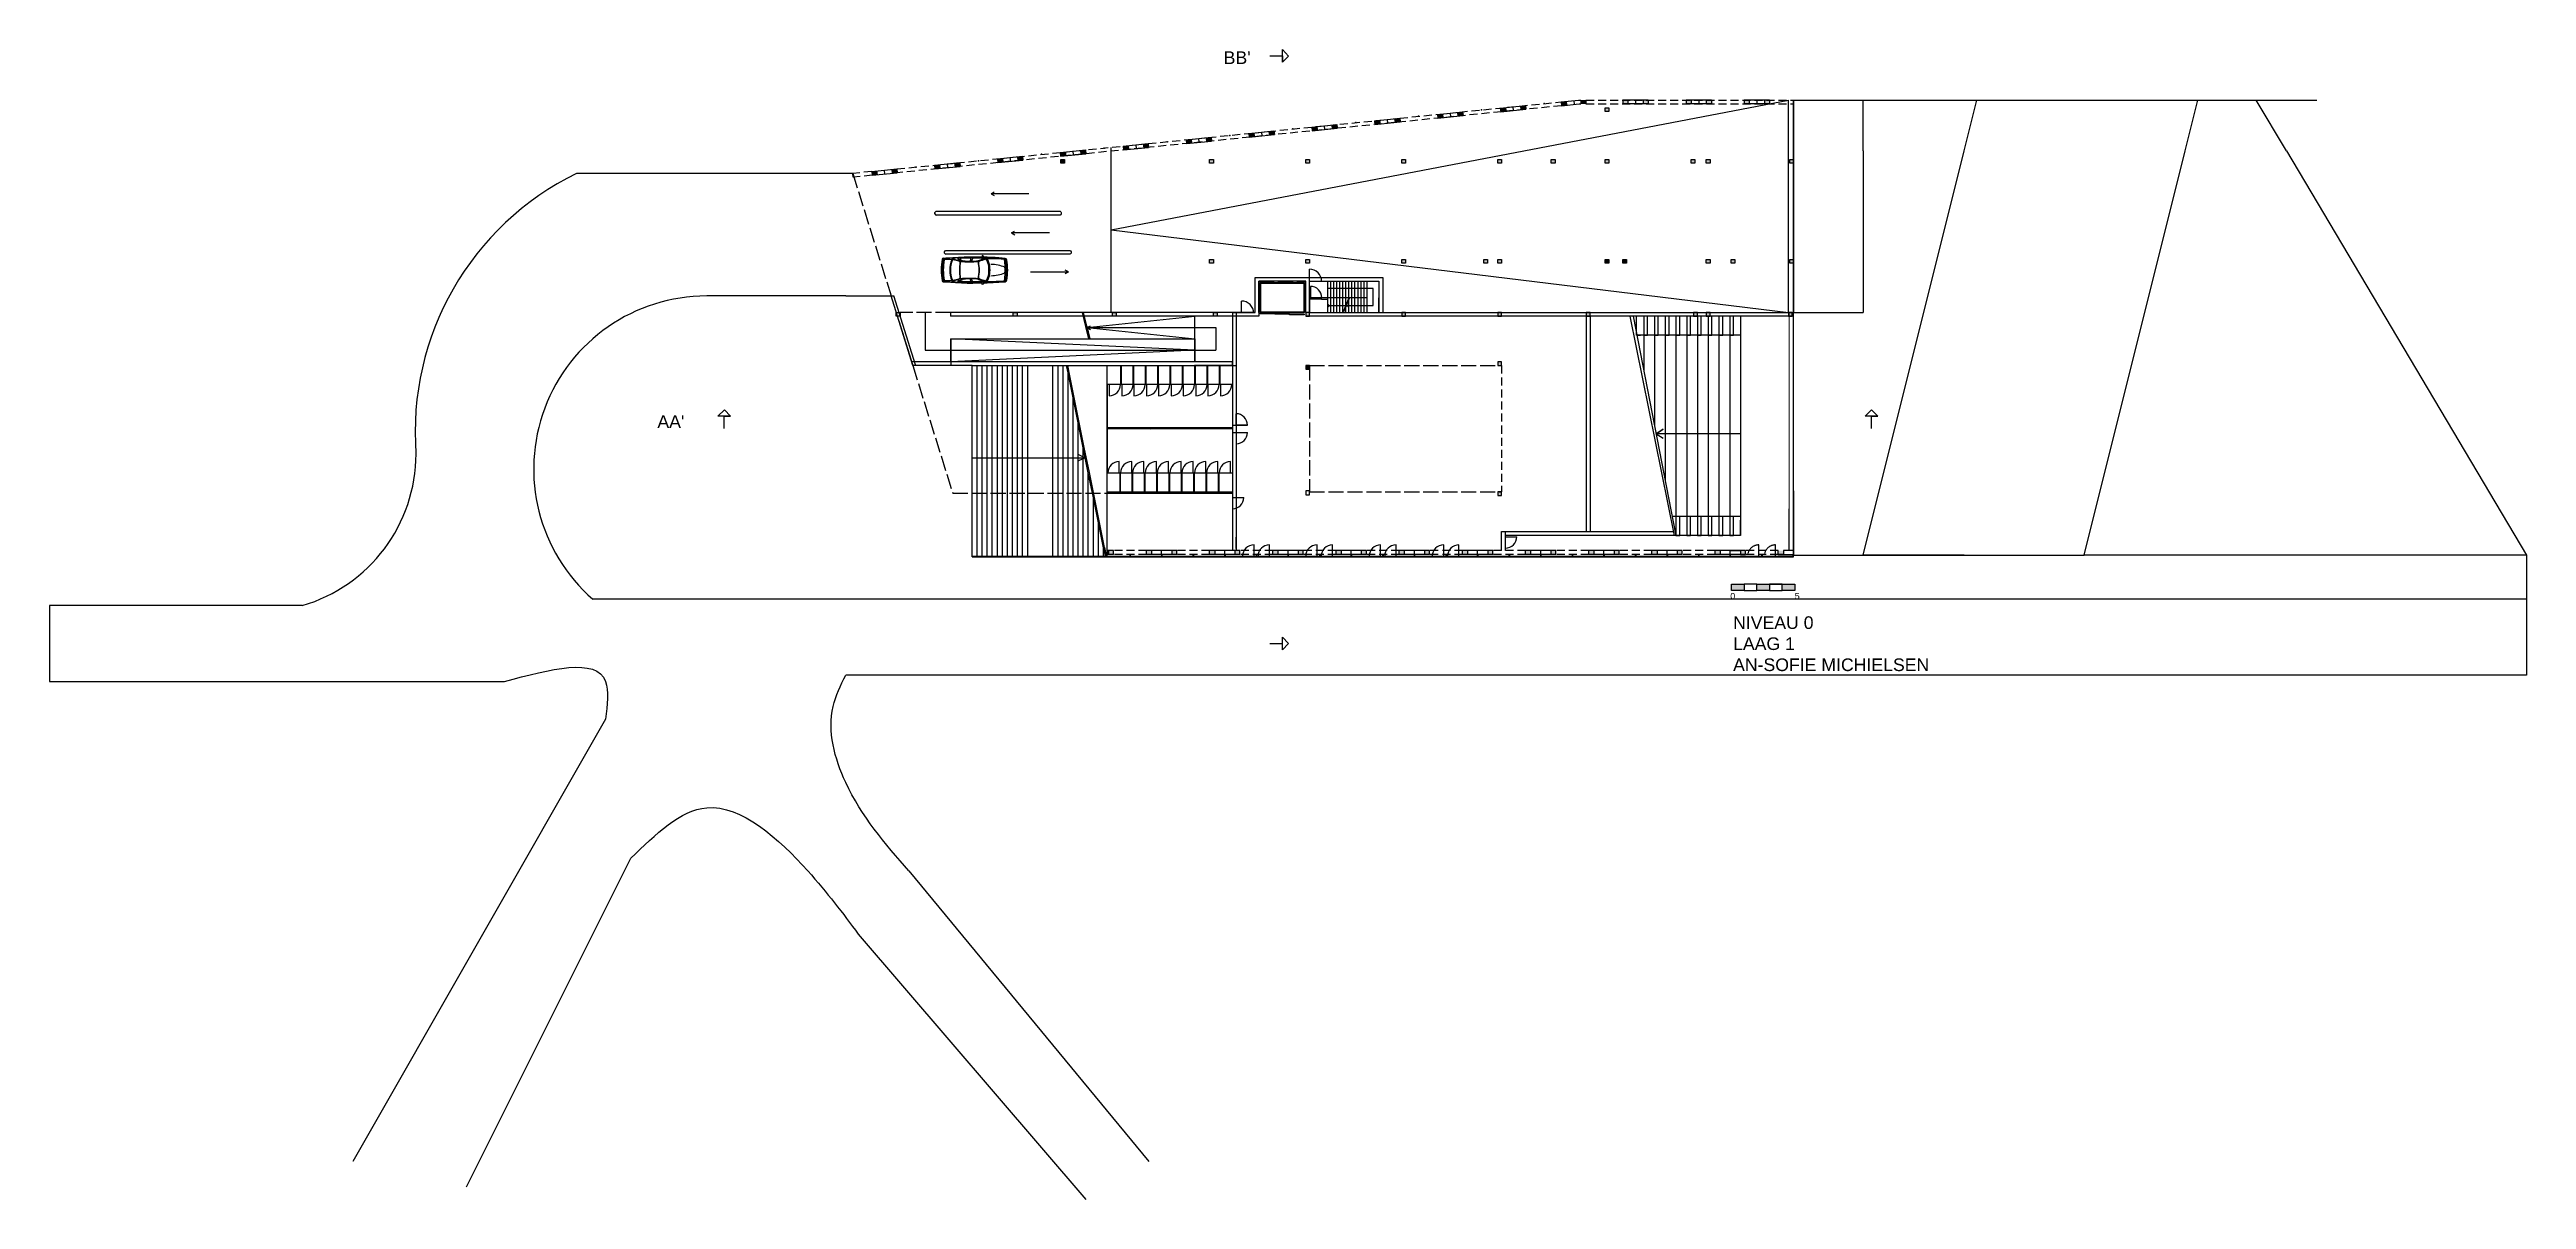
# Model space of a CAD drawing. Header units: millimetres. Extents: x -5657 to 14604, y -1609 to 2067.
# Drawn here: x -5657 to -3697, y 1004 to 1914 of the extents above; entities that cross this region are included whole.
import ezdxf

# ---------------------------------------------------------------- set-up
doc = ezdxf.new("R2010")
doc.units = ezdxf.units.MM
doc.linetypes.add('ACAD_ISO02W100', pattern=[15, 12, -3])
doc.linetypes.add('DASHED2', pattern=[9.525, 6.35, -3.175])
doc.layers.get('0').update_dxf_attribs({"color": 4})
doc.layers.add('gelijkvloers', color=80, linetype='Continuous')
doc.layers.add('str palen', color=220, linetype='Continuous')
doc.styles.get("Standard").update_dxf_attribs({"font": 'arial.ttf'})

msp = doc.modelspace()

# ---------------------------------------------------------------- texts
at = {"linetype": 'Continuous', "char_height": 5, "attachment_point": 1}
for s, width, insert in [('0', 4, (-4327, 1484)), ('5', 9, (-4276, 1484))]:
    msp.add_mtext_dynamic_manual_height_columns(s, width=width, gutter_width=12.5, heights=[0], dxfattribs=dict(at, insert=insert))
at = {"layer": 'gelijkvloers', "linetype": 'Continuous', "ltscale": 2, "insert": (-4324.8, 1465.5), "char_height": 10, "attachment_point": 1}
msp.add_mtext_dynamic_manual_height_columns('NIVEAU 0\\PLAAG 1\\PAN-SOFIE MICHIELSEN', width=323, gutter_width=12.5, heights=[0], dxfattribs=at)
at = {"layer": 'str palen', "linetype": 'ACAD_ISO02W100', "char_height": 10, "attachment_point": 1}
for s, width, insert in [("BB'", 43.244, (-4727.9, 1912.6)), ("AA'", 46.334, (-5176, 1624.6))]:
    msp.add_mtext_dynamic_manual_height_columns(s, width=width, gutter_width=12.5, heights=[0], dxfattribs=dict(at, insert=insert))

# ---------------------------------------------------------------- blocks, each defined once
blk = doc.blocks.new('C3A9VA0P')
at = {"color": 0, "linetype": 'ByBlock'}
for p, q in [((13, 39), (12, 37)), ((22, 77), (25, 74)), ((204, 63), (162, 78)), ((163, 81), (170, 81)), ((178, 81), (338, 81)), ((343, 73), (306, 57)), ((342, 75), (315, 65)), ((325, 81), (328, 70)), ((327, 81), (330, 71)), ((339, 80), (342, 77)), ((341, 82), (344, 79)), ((379, 72), (439, 70)), ((13, -41), (12, -39)), ((22, -79), (25, -76)), ((204, -66), (162, -80)), ((163, -83), (170, -83)), ((178, -83), (338, -83)), ((343, -75), (306, -59)), ((342, -77), (315, -67)), ((325, -83), (328, -72)), ((327, -83), (330, -73)), ((339, -82), (342, -79)), ((341, -84), (344, -81)), ((379, -74), (439, -72))]:
    blk.add_line(p, q, dxfattribs=at)
for points in [[(17, -1, 0.08087), (16, 8, 0.548329), (13, 9, 0.198164), (8, -1)], [(16, -1, 0.08087), (15, 8, 0.548329), (14, 8, 0.198164), (9, -1, 0.198164)], [(450, 2, 0.278905), (450, 2, 0.067354), (449, 1, 0.031039), (449, 0, 0.021326), (449, -1, 0.022428)], [(451, -1, 0.021326), (451, 0, 0.031039), (450, 1, 0.067354), (450, 2, 0.278905), (450, 2, 0.278905)], [(17, -1, -0.08087), (16, -11, -0.548329), (13, -12, -0.198164), (8, -1)], [(16, -1, -0.08087), (15, -10, -0.548329), (14, -11, -0.198164), (9, -1, -0.198164)], [(450, -5, -0.278905), (450, -4, -0.067354), (449, -4, -0.031039), (449, -3, -0.021326), (449, -1, -0.022428)], [(451, -1, -0.021326), (451, -3, -0.031039), (450, -4, -0.067354), (450, -4, -0.278905), (450, -5, -0.278905)]]:
    blk.add_lwpolyline(points, format="xyb", dxfattribs=at)
for points in [[(170, 81), (169, 82), (169, 85), (170, 88), (170, 93), (171, 96), (173, 97), (177, 99), (178, 99), (179, 98), (179, 97), (176, 78), (176, 76), (178, 73), (179, 72), (178, 81)], [(170, -83), (169, -84), (169, -87), (170, -91), (170, -95), (171, -99), (173, -99), (177, -101), (178, -101), (179, -100), (179, -99), (176, -81), (176, -78), (178, -75), (179, -74), (178, -83)]]:
    blk.add_lwpolyline(points, dxfattribs=at)
for centre, radius, start, end in [((522, -16), 520, 170.5908, 178.358), ((21, 67), 12.2, 92.342, 170.5908), ((429, 1), 419, 170.3643, 179.2416), ((10, 42), 4.88, 311.1682, 358.7299), ((125, -255), 293, 111.209, 112.0796), ((98, 38), 83.1, 159.0181, 176.8624), ((24, 70), 7.32, 99.1321, 170.3643), ((125, -1038), 1115, 88.9343, 95.6002), ((613, -7), 595, 175.5496, 177.3668), ((20, 21), 2.24, 196.5831, 244.3161), ((438, 0), 419, 177.6885, 180.1608), ((32, 63), 12.2, 94.7807, 160.717), ((438, 0), 419, 170.3643, 177.2464), ((21, 17), 1.37, 6.3194, 106.3336), ((276, -6161), 6245, 91.9595, 92.342), ((125, -255), 293, 91.3191, 110.7019), ((107, 3), 86.3, 170.835, 183.1356), ((55, -125), 204, 88.4009, 99.1321), ((141, -1243), 1323, 89.7188, 94.7807), ((60, 82), 2.58, 280.5232, 354.9523), ((440, -6170), 6263, 92.4759, 93.453), ((276, -6161), 6245, 90.9779, 91.421), ((362, -8), 238, 165.631, 178.2194), ((362, -8), 233, 165.631, 178.2194), ((203, 29), 74.1, 141.2657, 163.2117), ((362, -8), 231, 165.631, 178.2194), ((203, 29), 69.2, 139.3133, 163.2117), ((203, 29), 66.8, 140.6586, 163.2117), ((147, 74), 2.44, 76.5376, 141.2657), ((67, -259), 346, 66.4694, 76.5376), ((152, 73), 2.44, 75.6328, 139.3133), ((153, 70), 2.44, 75.375, 140.6586), ((67, -259), 343, 67.1247, 75.375), ((163, 79), 1.34, 90, 250.821), ((276, -6161), 6249, 89.9442, 90.9101), ((276, -6161), 6245, 89.9442, 90.9101), ((501, -1), 304, 169.5439, 180), ((501, -1), 302, 168.8042, 180), ((199, 54), 2.44, 349.5439, 67.1247), ((220, 109), 48.8, 250.821, 267.3748), ((267, 897), 841, 265.7597, 274.2403), ((255, 868), 808, 267.3748, 272.6888), ((156, 22), 104, 21.5345, 34.5151), ((-16, -11), 287, 14.2638, 18.5747), ((177, -2451), 2541, 84.0783, 87.6405), ((208, -2446), 2531, 84.7651, 88.332), ((290, 134), 73.2, 272.6888, 289.9831), ((303, 66), 4.88, 270, 289.9831), ((303, 66), 4.88, 270, 289.9831), ((307, 56), 0.754, 143.9718, 258.5019), ((405, -109), 183, 97.0668, 114.5201), ((-551, -1), 882, 0, 3.8064), ((334, 54), 2.44, 113.4389, 183.5862), ((-551, -1), 884, 0, 3.5862), ((405, -109), 180, 98.4684, 113.4389), ((338, 79), 1.34, 45, 90), ((341, 76), 1.34, 289.9831, 45), ((341, 76), 3.78, 289.9831, 45), ((281, -3770), 3853, 87.5463, 88.5754), ((379, 67), 2.44, 23.6123, 98.4684), ((223, -1), 173, 0, 23.6123), ((383, 70), 2.44, 23.9892, 97.0668), ((223, -1), 178, 0, 23.9892), ((438, 69), 7.32, 10.5007, 85.4188), ((439, 68), 6.66, 4.0868, 86.7527), ((440, 76), 6.15, 259.069, 318.1322), ((23, -2), 422, 0.1478, 9.7617), ((72, 2), 379, 359.5737, 10.5007), ((445, 73), 7.32, 10.8181, 87.5463), ((119, 10), 340, 358.1099, 10.8181), ((522, 14), 520, 181.642, 189.4092), ((21, -69), 12.2, 189.4092, 267.658), ((429, -3), 419, 180.7584, 189.6357), ((10, -45), 4.88, 1.2701, 48.8318), ((125, 253), 293, 247.9204, 248.791), ((98, -40), 83.1, 183.1376, 200.9819), ((24, -72), 7.32, 189.6357, 260.8679), ((125, 1036), 1115, 264.3998, 271.0657), ((20, -23), 2.24, 115.6839, 163.4169), ((613, 5), 595, 182.6332, 184.4504), ((438, -2), 419, 179.8392, 182.3115), ((21, -19), 1.37, 253.6664, 353.6806), ((438, -2), 419, 182.7536, 189.6357), ((32, -66), 12.2, 199.283, 265.2193), ((107, -6), 86.3, 176.8644, 189.165), ((125, 253), 293, 249.2981, 268.6809), ((276, 6159), 6245, 267.658, 268.0405), ((55, 122), 204, 260.8679, 271.5991), ((141, 1240), 1323, 265.2193, 270.2812), ((60, -84), 2.58, 5.0477, 79.4768), ((440, 6167), 6263, 266.547, 267.5241), ((276, 6159), 6245, 268.579, 269.0221), ((362, 6), 238, 181.7806, 194.369), ((362, 6), 233, 181.7806, 194.369), ((362, 6), 231, 181.7806, 194.369), ((203, -32), 74.1, 196.7883, 218.7343), ((203, -32), 69.2, 196.7883, 220.6867), ((203, -32), 66.8, 196.7883, 219.3414), ((147, -77), 2.44, 218.7343, 283.4624), ((67, 257), 346, 283.4624, 293.5306), ((152, -75), 2.44, 220.6867, 284.3672), ((153, -73), 2.44, 219.3414, 284.625), ((67, 257), 343, 284.625, 292.8753), ((163, -82), 1.34, 109.179, 270), ((276, 6159), 6245, 269.0899, 270.0558), ((276, 6159), 6249, 269.0899, 270.0558), ((501, -1), 304, 180, 190.4561), ((501, -1), 302, 180, 191.1958), ((199, -57), 2.44, 292.8753, 10.4561), ((220, -112), 48.8, 92.6252, 109.179), ((267, -899), 841, 85.7597, 94.2403), ((255, -871), 808, 87.3112, 92.6252), ((156, -24), 104, 325.4849, 338.4655), ((-16, 9), 287, 341.4253, 345.7362), ((208, 2443), 2531, 271.668, 275.2349), ((177, 2449), 2541, 272.3595, 275.9217), ((290, -136), 73.2, 70.0169, 87.3112), ((303, -68), 4.88, 70.0169, 90), ((303, -68), 4.88, 70.0169, 90), ((307, -58), 0.754, 101.4981, 216.0282), ((-551, -1), 882, 356.1936, 0), ((405, 106), 183, 245.4799, 262.9332), ((-551, -1), 884, 356.4138, 0), ((334, -57), 2.44, 176.4138, 246.5611), ((405, 106), 180, 246.5611, 261.5316), ((338, -82), 1.34, 270, 315), ((341, -79), 1.34, 315, 70.0169), ((341, -79), 3.78, 315, 70.0169), ((281, 3768), 3853, 271.4246, 272.4537), ((379, -69), 2.44, 261.5316, 336.3877), ((223, -1), 173, 336.3877, 0), ((383, -72), 2.44, 262.9332, 336.0108), ((223, -1), 178, 336.0108, 0), ((438, -72), 7.32, 274.5812, 349.4993), ((23, 0), 422, 350.2383, 359.8522), ((439, -70), 6.66, 273.2473, 355.9132), ((440, -78), 6.15, 41.8678, 100.931), ((72, -4), 379, 349.4993, 0.4263), ((445, -75), 7.32, 272.4537, 349.1819), ((119, -12), 340, 349.1819, 1.8901)]:
    blk.add_arc(centre, radius, start, end, dxfattribs=at)

# ---------------------------------------------------------------- hatches: boundary and pattern name
at = {"linetype": 'Continuous', "transparency": 33554539}
h = msp.add_hatch(color=256, dxfattribs=at)
h.dxf.hatch_style = 1
h.paths.add_polyline_path([(-4316, 1491), (-4326, 1491), (-4326, 1486), (-4316, 1486)])
h.paths.add_polyline_path([(-4296, 1491), (-4306, 1491), (-4306, 1486), (-4296, 1486)])
h.paths.add_polyline_path([(-4276, 1491), (-4286, 1491), (-4286, 1486), (-4276, 1486)])
at = {"layer": 'str palen', "linetype": 'Continuous', "transparency": 33554687}
h = msp.add_hatch(color=256, dxfattribs=at)
h.dxf.hatch_style = 1
h.paths.add_polyline_path([(-4554.7, 1863.1), (-4558.7, 1862.7), (-4558.4, 1859.7), (-4554.4, 1860.1)])
h.paths.add_polyline_path([(-4538.8, 1864.7), (-4542.8, 1864.3), (-4542.5, 1861.3), (-4538.5, 1861.7)])
h = msp.add_hatch(color=256, dxfattribs=at)
h.dxf.hatch_style = 1
h.paths.add_polyline_path([(-4505, 1868.1), (-4509, 1867.7), (-4508.7, 1864.8), (-4504.7, 1865.2)])
h.paths.add_polyline_path([(-4489.1, 1869.8), (-4493.1, 1869.3), (-4492.8, 1866.4), (-4488.8, 1866.8)])
h = msp.add_hatch(color=256, dxfattribs=at)
h.dxf.hatch_style = 1
h.paths.add_polyline_path([(-4456.9, 1873), (-4460.9, 1872.6), (-4460.6, 1869.6), (-4456.6, 1870)])
h.paths.add_polyline_path([(-4441.2, 1874), (-4445.2, 1874), (-4445.2, 1871), (-4441.2, 1871)])
h = msp.add_hatch(color=256, dxfattribs=at)
h.dxf.hatch_style = 1
h.paths.add_polyline_path([(-4423, 1868), (-4426, 1868), (-4426, 1865), (-4423, 1865)])
h.paths.add_polyline_path([(-4355.1, 1827), (-4358.1, 1827), (-4358.1, 1824), (-4355.1, 1824)])
h.paths.add_polyline_path([(-4343, 1827), (-4346, 1827), (-4346, 1824), (-4343, 1824)])
h.paths.add_polyline_path([(-4277, 1827), (-4280, 1827), (-4280, 1824), (-4277, 1824)])
h = msp.add_hatch(color=256, dxfattribs=at)
h.dxf.hatch_style = 1
h.paths.add_polyline_path([(-4408, 1874), (-4412, 1874), (-4412, 1871), (-4408, 1871)])
h.paths.add_polyline_path([(-4392, 1874), (-4396, 1874), (-4396, 1871), (-4392, 1871)])
h.paths.add_polyline_path([(-4358, 1874), (-4362, 1874), (-4362, 1871), (-4358, 1871)])
h.paths.add_polyline_path([(-4342, 1874), (-4346, 1874), (-4346, 1871), (-4342, 1871)])
h.paths.add_polyline_path([(-4312, 1874), (-4316, 1874), (-4316, 1871), (-4312, 1871)])
h.paths.add_polyline_path([(-4296, 1874), (-4300, 1874), (-4300, 1871), (-4296.6, 1871), (-4296, 1871.1)])
h.paths.add_polyline_path([(-4296, 1871.1), (-4296.6, 1871), (-4296, 1871)], flags=17)
h = msp.add_hatch(color=256, dxfattribs=at)
h.dxf.hatch_style = 1
h.paths.add_polyline_path([(-4753.7, 1843), (-4757.7, 1842.6), (-4757.4, 1839.6), (-4753.4, 1840)])
h.paths.add_polyline_path([(-4737.8, 1844.6), (-4741.8, 1844.2), (-4741.5, 1841.2), (-4737.5, 1841.6)])
h = msp.add_hatch(color=256, dxfattribs=at)
h.dxf.hatch_style = 1
h.paths.add_polyline_path([(-4704, 1848), (-4708, 1847.6), (-4707.7, 1844.7), (-4703.7, 1845.1)])
h.paths.add_polyline_path([(-4688.1, 1849.7), (-4692, 1849.3), (-4691.7, 1846.3), (-4687.8, 1846.7)])
h = msp.add_hatch(color=256, dxfattribs=at)
h.dxf.hatch_style = 1
h.paths.add_polyline_path([(-4654.2, 1853.1), (-4658.2, 1852.7), (-4657.9, 1849.7), (-4653.9, 1850.1)])
h.paths.add_polyline_path([(-4638.3, 1854.7), (-4642.3, 1854.3), (-4642, 1851.3), (-4638, 1851.7)])
h = msp.add_hatch(color=256, dxfattribs=at)
h.dxf.hatch_style = 1
h.paths.add_polyline_path([(-4604.5, 1858.1), (-4608.5, 1857.7), (-4608.2, 1854.7), (-4604.2, 1855.1)])
h.paths.add_polyline_path([(-4588.6, 1859.7), (-4592.6, 1859.3), (-4592.2, 1856.3), (-4588.3, 1856.7)])
h = msp.add_hatch(color=256, dxfattribs=at)
h.dxf.hatch_style = 1
h.paths.add_polyline_path([(-4952.7, 1822.9), (-4956.7, 1822.5), (-4956.4, 1819.5), (-4952.4, 1819.9)])
h.paths.add_polyline_path([(-4936.8, 1824.5), (-4940.8, 1824.1), (-4940.5, 1821.2), (-4936.5, 1821.6)])
h = msp.add_hatch(color=256, dxfattribs=at)
h.dxf.hatch_style = 1
h.paths.add_polyline_path([(-4903, 1828), (-4907, 1827.6), (-4906.6, 1824.6), (-4902.7, 1825)])
h.paths.add_polyline_path([(-4887.1, 1829.6), (-4891, 1829.2), (-4890.7, 1826.2), (-4886.7, 1826.6)])
h = msp.add_hatch(color=256, dxfattribs=at)
h.dxf.hatch_style = 1
h.paths.add_polyline_path([(-4853.2, 1833), (-4857.2, 1832.6), (-4856.9, 1829.6), (-4852.9, 1830)])
h.paths.add_polyline_path([(-4837.3, 1834.6), (-4841.3, 1834.2), (-4841, 1831.2), (-4837, 1831.6)])
h = msp.add_hatch(color=256, dxfattribs=at)
h.dxf.hatch_style = 1
h.paths.add_polyline_path([(-4853.8, 1827), (-4856.8, 1827), (-4856.8, 1824), (-4853.8, 1824)])
h = msp.add_hatch(color=256, dxfattribs=at)
h.dxf.hatch_style = 1
h.paths.add_polyline_path([(-4803.5, 1838), (-4807.5, 1837.6), (-4807.2, 1834.6), (-4803.2, 1835)])
h.paths.add_polyline_path([(-4787.6, 1839.6), (-4791.5, 1839.2), (-4791.2, 1836.2), (-4787.3, 1836.6)])
h = msp.add_hatch(color=256, dxfattribs=at)
h.dxf.hatch_style = 1
h.paths.add_polyline_path([(-4736, 1827), (-4739, 1827), (-4739, 1824), (-4736, 1824)])
h.paths.add_polyline_path([(-4660, 1827), (-4663, 1827), (-4663, 1824), (-4660, 1824)])
h.paths.add_polyline_path([(-4584, 1827), (-4587, 1827), (-4587, 1824), (-4584, 1824)])
h.paths.add_polyline_path([(-4508, 1827), (-4511, 1827), (-4511, 1824), (-4508, 1824)])
h.paths.add_polyline_path([(-4465.7, 1827), (-4468.7, 1827), (-4468.7, 1824), (-4465.7, 1824)])
h.paths.add_polyline_path([(-4423, 1827), (-4426, 1827), (-4426, 1824), (-4423, 1824)])
h = msp.add_hatch(color=256, dxfattribs=at)
h.dxf.hatch_style = 1
h.paths.add_polyline_path([(-5002.5, 1817.9), (-5006.5, 1817.5), (-5006.1, 1814.5), (-5002.2, 1814.9)])
h.paths.add_polyline_path([(-4986.6, 1819.5), (-4990.5, 1819.1), (-4990.2, 1816.1), (-4986.2, 1816.5)])
h = msp.add_hatch(color=256, dxfattribs=at)
h.dxf.hatch_style = 1
h.paths.add_polyline_path([(-4660, 1748), (-4663, 1748), (-4663, 1745), (-4660, 1745)])
h.paths.add_polyline_path([(-4660, 1706), (-4663, 1706), (-4663, 1703), (-4660, 1703)])
h.paths.add_polyline_path([(-4733, 1706), (-4736, 1706), (-4736, 1703), (-4733, 1703)])
h.paths.add_polyline_path([(-4736, 1748), (-4739, 1748), (-4739, 1745), (-4736, 1745)])
h = msp.add_hatch(color=256, dxfattribs=at)
h.dxf.hatch_style = 1
h.paths.add_polyline_path([(-4584, 1748), (-4587, 1748), (-4587, 1745), (-4584, 1745)])
h.paths.add_polyline_path([(-4519.1, 1748), (-4522.1, 1748), (-4522.1, 1745), (-4519.1, 1745)])
h.paths.add_polyline_path([(-4508, 1748), (-4511, 1748), (-4511, 1745), (-4508, 1745)])
h.paths.add_polyline_path([(-4508, 1706), (-4511, 1706), (-4511, 1703), (-4508, 1703)])
h.paths.add_polyline_path([(-4584, 1706), (-4587, 1706), (-4587, 1703), (-4584, 1703)])
h.paths.add_polyline_path([(-4438, 1706), (-4441, 1706), (-4441, 1703), (-4438, 1703)])
h = msp.add_hatch(color=256, dxfattribs=at)
h.dxf.hatch_style = 1
h.paths.add_polyline_path([(-4423, 1748), (-4426, 1748), (-4426, 1745), (-4423, 1745)])
h.paths.add_polyline_path([(-4409.1, 1748), (-4412.1, 1748), (-4412.1, 1745), (-4409.1, 1745)])
h = msp.add_hatch(color=256, dxfattribs=at)
h.dxf.hatch_style = 1
h.paths.add_polyline_path([(-4343, 1748), (-4346, 1748), (-4346, 1745), (-4343, 1745)])
h.paths.add_polyline_path([(-4323.4, 1748), (-4326.4, 1748), (-4326.4, 1745), (-4323.4, 1745)])
h.paths.add_polyline_path([(-4277, 1748), (-4280, 1748), (-4280, 1745), (-4277, 1745)])
h.paths.add_polyline_path([(-4278, 1706), (-4281, 1706), (-4281, 1703), (-4278, 1703)])
h.paths.add_polyline_path([(-4343, 1706), (-4346, 1706), (-4346, 1703), (-4343, 1703)])
h.paths.add_polyline_path([(-4353, 1706), (-4356, 1706), (-4356, 1703), (-4353, 1703)])
h = msp.add_hatch(color=256, dxfattribs=at)
h.dxf.hatch_style = 1
h.paths.add_polyline_path([(-4891.4, 1706), (-4894.4, 1706), (-4894.4, 1703), (-4891.4, 1703)])
h.paths.add_polyline_path([(-4813, 1706), (-4816, 1706), (-4816, 1703), (-4813, 1703)])
h = msp.add_hatch(color=256, dxfattribs=at)
h.dxf.hatch_style = 1
h.paths.add_polyline_path([(-4508, 1667), (-4511, 1667), (-4511, 1664), (-4508, 1664)])
h.paths.add_polyline_path([(-4508, 1564), (-4511, 1564), (-4511, 1561), (-4508, 1561)])
h = msp.add_hatch(color=256, dxfattribs=at)
h.dxf.hatch_style = 1
h.paths.add_polyline_path([(-4660, 1664), (-4663, 1664), (-4663, 1661), (-4660, 1661)])
h = msp.add_hatch(color=256, dxfattribs=at)
h.dxf.hatch_style = 1
h.paths.add_polyline_path([(-4285, 1517.5), (-4289, 1517.5), (-4289, 1514.5), (-4285, 1514.5)])
h.paths.add_polyline_path([(-4315, 1517.5), (-4319, 1517.5), (-4319, 1514.5), (-4315, 1514.5)])
h.paths.add_polyline_path([(-4335, 1517.5), (-4339, 1517.5), (-4339, 1514.5), (-4335, 1514.5)])
h.paths.add_polyline_path([(-4365, 1517.5), (-4369, 1517.5), (-4369, 1514.5), (-4365, 1514.5)])
h.paths.add_polyline_path([(-4385, 1517.5), (-4389, 1517.5), (-4389, 1514.5), (-4385, 1514.5)])
h.paths.add_polyline_path([(-4415, 1517.5), (-4419, 1517.5), (-4419, 1514.5), (-4415, 1514.5)])
h.paths.add_polyline_path([(-4435, 1517.5), (-4439, 1517.5), (-4439, 1514.5), (-4435, 1514.5)])
h.paths.add_polyline_path([(-4465, 1517.5), (-4469, 1517.5), (-4469, 1514.5), (-4465, 1514.5)])
h.paths.add_polyline_path([(-4485, 1517.5), (-4489, 1517.5), (-4489, 1514.5), (-4485, 1514.5)])
h.paths.add_polyline_path([(-4515, 1517.5), (-4519, 1517.5), (-4519, 1514.5), (-4515, 1514.5)])
h.paths.add_polyline_path([(-4535, 1517.5), (-4539, 1517.5), (-4539, 1514.5), (-4535, 1514.5)])
h.paths.add_polyline_path([(-4565, 1517.5), (-4569, 1517.5), (-4569, 1514.5), (-4565, 1514.5)])
h.paths.add_polyline_path([(-4585, 1517.5), (-4589, 1517.5), (-4589, 1514.5), (-4585, 1514.5)])
h.paths.add_polyline_path([(-4615, 1517.5), (-4619, 1517.5), (-4619, 1514.5), (-4615, 1514.5)])
h.paths.add_polyline_path([(-4635, 1517.5), (-4639, 1517.5), (-4639, 1514.5), (-4635, 1514.5)])
h.paths.add_polyline_path([(-4665, 1517.5), (-4669, 1517.5), (-4669, 1514.5), (-4665, 1514.5)])
h.paths.add_polyline_path([(-4685, 1517.5), (-4689, 1517.5), (-4689, 1514.5), (-4685, 1514.5)])
h.paths.add_polyline_path([(-4715, 1517.5), (-4719, 1517.5), (-4719, 1514.5), (-4715, 1514.5)])
h.paths.add_polyline_path([(-4735, 1517.5), (-4739, 1517.5), (-4739, 1514.5), (-4735, 1514.5)])
h.paths.add_polyline_path([(-4765, 1517.5), (-4769, 1517.5), (-4769, 1514.5), (-4765, 1514.5)])
h.paths.add_polyline_path([(-4785, 1517.5), (-4789, 1517.5), (-4789, 1514.5), (-4785, 1514.5)])
h.paths.add_polyline_path([(-4815, 1517.5), (-4819, 1517.5), (-4819, 1514.5), (-4815, 1514.5)])

# ---------------------------------------------------------------- linework, layer by layer
at = {"linetype": 'Continuous'}
for p, q in [((-4277, 1514), (-4277, 1874)), ((-4277, 1874), (-3863, 1874)), ((-4277, 1514), (-4277, 1874)), ((-4277, 1874), (-4277, 1827)), ((-4277, 1874), (-4277, 1827)), ((-4222, 1834), (-4222, 1874)), ((-4142, 1834), (-4132, 1874)), ((-3967, 1834), (-3957, 1874)), ((-3887, 1834), (-3910.8, 1874)), ((-4277, 1827), (-4277, 1827)), ((-4277, 1827), (-4277, 1748)), ((-4222, 1834), (-4222, 1706)), ((-5021.4, 1816), (-5240, 1816)), ((-4277, 1748), (-4277, 1706)), ((-4973.9, 1664), (-4991.1, 1719)), ((-4971.8, 1664.6), (-4988.8, 1719)), ((-4277, 1634.7), (-4277, 1709.7)), ((-4277, 1706), (-4222, 1706)), ((-4277, 1564.7), (-4277, 1634.7)), ((-4277, 1564.7), (-4277, 1514)), ((-4927, 1513), (-4802.2, 1513)), ((-4927, 1512.5), (-4277, 1512.5)), ((-4802.2, 1514.5), (-4802.2, 1512.5)), ((-4802.2, 1514.5), (-4801.8, 1514.5)), ((-4801.8, 1514.5), (-4801.8, 1512.5)), ((-4801.8, 1513), (-4777.2, 1513)), ((-4777.2, 1514.5), (-4777.2, 1512.5)), ((-4776.8, 1514.5), (-4776.8, 1512.5)), ((-4776.8, 1513), (-4752.2, 1513)), ((-4752.2, 1514.5), (-4752.2, 1512.5)), ((-4752.2, 1514.5), (-4751.8, 1514.5)), ((-4751.8, 1514.5), (-4751.8, 1512.5)), ((-4751.8, 1513), (-4727.2, 1513)), ((-4727.2, 1514.5), (-4727.2, 1512.5)), ((-4726.8, 1514.5), (-4726.8, 1512.5)), ((-4726.8, 1513), (-4702.2, 1513)), ((-4702.2, 1514.5), (-4702.2, 1512.5)), ((-4702.2, 1514.5), (-4701.8, 1514.5)), ((-4701.8, 1514.5), (-4701.8, 1512.5)), ((-4701.8, 1513), (-4677.2, 1513)), ((-4677.2, 1514.5), (-4677.2, 1512.5)), ((-4676.8, 1514.5), (-4676.8, 1512.5)), ((-4676.8, 1513), (-4652.2, 1513)), ((-4652.2, 1514.5), (-4652.2, 1512.5)), ((-4652.2, 1514.5), (-4651.8, 1514.5)), ((-4651.8, 1514.5), (-4651.8, 1512.5)), ((-4651.8, 1513), (-4627.2, 1513)), ((-4627.2, 1514.5), (-4627.2, 1512.5)), ((-4626.8, 1514.5), (-4626.8, 1512.5)), ((-4626.8, 1513), (-4602.2, 1513)), ((-4602.2, 1514.5), (-4602.2, 1512.5)), ((-4602.2, 1514.5), (-4601.8, 1514.5)), ((-4601.8, 1514.5), (-4601.8, 1512.5)), ((-4601.8, 1513), (-4577.2, 1513)), ((-4577.2, 1514.5), (-4577.2, 1512.5)), ((-4576.8, 1514.5), (-4576.8, 1512.5)), ((-4576.8, 1513), (-4552.2, 1513)), ((-4552.2, 1514.5), (-4552.2, 1512.5)), ((-4552.2, 1514.5), (-4551.8, 1514.5)), ((-4551.8, 1514.5), (-4551.8, 1512.5)), ((-4551.8, 1513), (-4527.2, 1513)), ((-4527.2, 1514.5), (-4527.2, 1512.5)), ((-4526.8, 1514.5), (-4526.8, 1512.5)), ((-4526.8, 1513), (-4502.2, 1513)), ((-4502.2, 1514.5), (-4502.2, 1512.5)), ((-4502.2, 1514.5), (-4501.8, 1514.5)), ((-4501.8, 1514.5), (-4501.8, 1512.5)), ((-4501.8, 1513), (-4477.2, 1513)), ((-4477.2, 1514.5), (-4477.2, 1512.5)), ((-4476.8, 1514.5), (-4476.8, 1512.5)), ((-4476.8, 1513), (-4452.2, 1513)), ((-4452.2, 1514.5), (-4452.2, 1512.5)), ((-4452.2, 1514.5), (-4451.8, 1514.5)), ((-4451.8, 1514.5), (-4451.8, 1512.5)), ((-4451.8, 1513), (-4427.3, 1513)), ((-4427.3, 1514.5), (-4427.3, 1512.5)), ((-4426.8, 1514.5), (-4426.8, 1512.5)), ((-4426.8, 1513), (-4402.2, 1513)), ((-4402.2, 1514.5), (-4402.2, 1512.5)), ((-4402.2, 1514.5), (-4401.8, 1514.5)), ((-4401.8, 1514.5), (-4401.8, 1512.5)), ((-4401.8, 1513), (-4377.2, 1513)), ((-4377.2, 1514.5), (-4377.2, 1512.5)), ((-4376.8, 1514.5), (-4376.8, 1512.5)), ((-4376.8, 1513), (-4352.2, 1513)), ((-4352.2, 1514.5), (-4352.2, 1512.5)), ((-4352.2, 1514.5), (-4351.8, 1514.5)), ((-4351.8, 1514.5), (-4351.8, 1512.5)), ((-4351.8, 1513), (-4327.3, 1513)), ((-4327.3, 1514.5), (-4327.3, 1512.5)), ((-4327, 1512.5), (-4326.8, 1512.5)), ((-4326.8, 1512.5), (-4326.8, 1514.5)), ((-4326.8, 1513), (-4302.2, 1513)), ((-4302.2, 1514.5), (-4302.2, 1512.5)), ((-4302.2, 1514.5), (-4301.8, 1514.5)), ((-4301.8, 1514.5), (-4301.8, 1512.5)), ((-4301.8, 1513), (-4277.5, 1513)), ((-4277, 1514.5), (-4277.5, 1514.5)), ((-4277.5, 1514.5), (-4277.5, 1512.5)), ((-4277, 1512.5), (-4277, 1514.5)), ((-4277, 1514), (-4047, 1514)), ((-4326, 1486), (-4326, 1491)), ((-4326, 1491), (-4316, 1491)), ((-4306, 1491), (-4316, 1491)), ((-4316, 1491), (-4316, 1486)), ((-4316, 1491), (-4316, 1486)), ((-4306, 1486), (-4306, 1491)), ((-4306, 1491), (-4276, 1491)), ((-4286, 1491), (-4296, 1491)), ((-4296, 1491), (-4296, 1486)), ((-4286, 1486), (-4286, 1491)), ((-4276, 1491), (-4276, 1486)), ((-4316, 1486), (-4326, 1486)), ((-4316, 1486), (-4306, 1486)), ((-4296, 1486), (-4306, 1486)), ((-4296, 1486), (-4286, 1486)), ((-4276, 1486), (-4286, 1486))]:
    msp.add_line(p, q, dxfattribs=at)
for p, q in [((-4277, 1514), (-4277, 1834)), ((-4222, 1514), (-4142, 1834)), ((-4047, 1514), (-3967, 1834)), ((-3887, 1834), (-3697, 1514)), ((-5027, 1719), (-5137, 1719)), ((-5027, 1719), (-4991.1, 1719)), ((-4984.9, 1699.4), (-4973.9, 1664)), ((-4142, 1514), (-4222, 1514)), ((-3967, 1514), (-4047, 1514)), ((-3697, 1514), (-4047, 1514)), ((-3697, 1514), (-3697, 1479)), ((-5457, 1474), (-5657, 1474)), ((-5657, 1474), (-5657, 1414)), ((-5027, 1479), (-5227, 1479)), ((-3697, 1479), (-5027, 1479)), ((-3697, 1479), (-3697, 1419)), ((-5657, 1414), (-5297, 1414)), ((-3697, 1419), (-5027, 1419)), ((-5217, 1384), (-5417, 1034)), ((-5327, 1014), (-5197, 1274)), ((-4977, 1264), (-4787, 1034)), ((-5017, 1214), (-4837, 1004))]:
    msp.add_line(p, q)
msp.add_arc((-5139.9, 1611.4), 227.8, 116.0683, 184.3864, dxfattribs=at)
for centre, radius, start, end in [((-5137, 1582.1), 136.9, 90, 228.8879), ((-5492, 1594), 125, 286.2602, 0)]:
    msp.add_arc(centre, radius, start, end)
for points in [[(-5297, 1414), (-5217, 1414), (-5217, 1384)], [(-4977, 1264), (-5027, 1334), (-5037, 1394), (-5027, 1419)], [(-5197, 1274), (-5137, 1314), (-5057, 1264), (-5017, 1214)]]:
    msp.add_spline(points, degree=3)
at = {"layer": 'gelijkvloers', "linetype": 'Continuous'}
for p, q in [((-4817, 1771.3), (-4281, 1874)), ((-4281, 1706), (-4281, 1874)), ((-4277, 1706), (-4277, 1874)), ((-4817, 1706), (-4817, 1836.6)), ((-4956.4, 1784), (-4956.4, 1785)), ((-4955.4, 1786), (-4864, 1786)), ((-4955.4, 1786), (-4857.4, 1786)), ((-4912, 1799.9), (-4909.4, 1801.5)), ((-4882, 1799.9), (-4912, 1799.9)), ((-4912, 1799.9), (-4909.4, 1798.4)), ((-4856.4, 1785), (-4856.4, 1784)), ((-4857.4, 1783), (-4955.4, 1783)), ((-4895.8, 1768.9), (-4893.3, 1770.4)), ((-4865.8, 1768.9), (-4895.8, 1768.9)), ((-4895.8, 1768.9), (-4893.2, 1767.4)), ((-4817, 1771.3), (-4281, 1706)), ((-4948.7, 1753), (-4948.7, 1754)), ((-4947.7, 1755), (-4856.4, 1755)), ((-4947.7, 1755), (-4849.7, 1755)), ((-4849.7, 1752), (-4947.7, 1752)), ((-4848.7, 1754), (-4848.7, 1753)), ((-4880.7, 1738), (-4850.7, 1738)), ((-4850.7, 1738), (-4853.3, 1739.5)), ((-4850.7, 1738), (-4853.3, 1736.4)), ((-4703, 1706), (-4703, 1733.6)), ((-4703, 1730.6), (-4703, 1733.6)), ((-4703, 1733.6), (-4602, 1733.6)), ((-4700, 1725.6), (-4700, 1730.6)), ((-4663, 1730.6), (-4700, 1730.6)), ((-4700, 1730.6), (-4700, 1706)), ((-4700, 1706), (-4700, 1725.6)), ((-4699, 1706), (-4699, 1729.6)), ((-4699, 1729.6), (-4664, 1729.6)), ((-4698.5, 1706.5), (-4698.5, 1729.1)), ((-4698.5, 1729.1), (-4664.5, 1729.1)), ((-4664.5, 1729.1), (-4664.5, 1706.5)), ((-4664, 1729.6), (-4664, 1706)), ((-4663, 1706), (-4663, 1730.6)), ((-4660, 1739.6), (-4660, 1740.2)), ((-4660, 1730.6), (-4660, 1739.6)), ((-4660, 1725.6), (-4660, 1730.6)), ((-4660, 1706), (-4660, 1730.6)), ((-4660, 1706), (-4660, 1730.6)), ((-4660, 1706), (-4660, 1730.6)), ((-4660, 1730.6), (-4660, 1730.6)), ((-4660, 1730.6), (-4605, 1730.6)), ((-4660, 1725.6), (-4660, 1706)), ((-4659.3, 1717.6), (-4659.3, 1726.6)), ((-4659.3, 1726.6), (-4659.3, 1717.6)), ((-4645.6, 1706), (-4645.6, 1730.6)), ((-4643.2, 1706), (-4643.2, 1730.6)), ((-4640.8, 1706), (-4640.8, 1730.6)), ((-4638.4, 1706), (-4638.4, 1730.6)), ((-4636, 1706), (-4636, 1730.6)), ((-4633.6, 1706), (-4633.6, 1730.6)), ((-4631.2, 1706), (-4631.2, 1730.6)), ((-4628.8, 1706), (-4628.8, 1730.6)), ((-4626.4, 1706), (-4626.4, 1730.6)), ((-4624, 1706), (-4624, 1730.6)), ((-4621.6, 1706), (-4621.6, 1730.6)), ((-4619.2, 1706), (-4619.2, 1730.6)), ((-4616.8, 1706), (-4616.8, 1730.6)), ((-4614.4, 1706), (-4614.4, 1730.6)), ((-4605, 1730.6), (-4605, 1706)), ((-4602, 1733.6), (-4602, 1706)), ((-4964, 1706), (-4964, 1676)), ((-4718, 1706), (-4944, 1706)), ((-4944, 1706), (-4944, 1703)), ((-4837, 1694.9), (-4839.6, 1705.8)), ((-4836.2, 1695.1), (-4838.8, 1706)), ((-4721, 1706), (-4703, 1706)), ((-4703, 1706), (-4721, 1706)), ((-4721, 1706), (-4721, 1664)), ((-4718, 1706), (-4718, 1664)), ((-4713.8, 1706), (-4713.8, 1715)), ((-4700, 1706), (-4700, 1703)), ((-4699, 1706), (-4664, 1706)), ((-4699, 1705.5), (-4687.4, 1705.5)), ((-4699, 1705), (-4699, 1705.5)), ((-4698.5, 1706.5), (-4664.5, 1706.5)), ((-4687.4, 1705.5), (-4687.4, 1705)), ((-4663, 1706), (-4663, 1703)), ((-4614.4, 1717.6), (-4660, 1717.6)), ((-4650.4, 1716.6), (-4660, 1716.6)), ((-4660, 1703), (-4660, 1706)), ((-4660, 1706), (-4277, 1706)), ((-4659.3, 1717.6), (-4650.3, 1717.6)), ((-4650.4, 1716.6), (-4645.6, 1716.6)), ((-4609.5, 1724.8), (-4645.6, 1724.8)), ((-4644.6, 1712.2), (-4645.6, 1711.4)), ((-4645.6, 1711.4), (-4609.5, 1711.4)), ((-4645.6, 1711.4), (-4644.6, 1710.4)), ((-4630.9, 1711.4), (-4630.1, 1712.3)), ((-4630.1, 1712.3), (-4630.9, 1711.4)), ((-4630.9, 1711.4), (-4630, 1710.6)), ((-4609.5, 1711.4), (-4609.5, 1724.8)), ((-4605, 1706), (-4605, 1717.6)), ((-4277, 1696.4), (-4277, 1706)), ((-4718, 1703), (-4944, 1703)), ((-4834.6, 1685), (-4837, 1694.9)), ((-4836.2, 1695.1), (-4833.8, 1685)), ((-4833.8, 1685), (-4836.2, 1695.1)), ((-4835.9, 1694), (-4750.8, 1703)), ((-4835.9, 1694), (-4833.3, 1695.5)), ((-4835.9, 1694), (-4750.8, 1685)), ((-4835.9, 1694), (-4750.8, 1694)), ((-4835.9, 1694), (-4833.4, 1692.5)), ((-4750.8, 1667), (-4750.8, 1703)), ((-4750.8, 1694), (-4734.1, 1694)), ((-4734.1, 1694), (-4734.1, 1676)), ((-4700, 1703), (-4718, 1703)), ((-4687.4, 1705), (-4699, 1705)), ((-4687.4, 1705), (-4675.8, 1705)), ((-4687.4, 1704.5), (-4687.4, 1705)), ((-4675.8, 1704.5), (-4687.4, 1704.5)), ((-4675.8, 1705), (-4675.8, 1704.5)), ((-4675.8, 1704.5), (-4664.2, 1704.5)), ((-4675.8, 1704), (-4675.8, 1704.5)), ((-4664.2, 1704), (-4675.8, 1704)), ((-4664.2, 1704.5), (-4664.2, 1704)), ((-4277, 1703), (-4663, 1703)), ((-4441, 1703), (-4441, 1532.5)), ((-4438, 1703), (-4438, 1532.5)), ((-4406.6, 1703), (-4371.5, 1529.5)), ((-4404, 1703), (-4370, 1529.5)), ((-4401.1, 1688), (-4401.1, 1703)), ((-4319, 1688), (-4401.1, 1688)), ((-4395.5, 1703), (-4395.5, 1659.6)), ((-4392.5, 1688), (-4392.5, 1703)), ((-4387, 1703), (-4387, 1616.2)), ((-4384, 1688), (-4384, 1703)), ((-4378.5, 1703), (-4378.5, 1572.9)), ((-4375.5, 1688), (-4375.5, 1703)), ((-4370, 1703), (-4370, 1529.5)), ((-4367, 1688), (-4367, 1703)), ((-4361.5, 1703), (-4361.5, 1529.5)), ((-4358.5, 1688), (-4358.5, 1703)), ((-4353, 1703), (-4353, 1529.5)), ((-4350, 1688), (-4350, 1703)), ((-4344.5, 1703), (-4344.5, 1529.5)), ((-4341.5, 1688), (-4341.5, 1703)), ((-4336, 1703), (-4336, 1529.5)), ((-4333, 1688), (-4333, 1703)), ((-4327.5, 1703), (-4327.5, 1529.5)), ((-4324.5, 1688), (-4324.5, 1703)), ((-4319, 1703), (-4319, 1529.5)), ((-4319, 1703), (-4319, 1688)), ((-4280.5, 1703), (-4310.5, 1703)), ((-4277, 1514), (-4277, 1696.4)), ((-4721, 1667), (-4974.8, 1667)), ((-4964, 1676), (-4750.8, 1676)), ((-4943.9, 1685), (-4943.9, 1664)), ((-4943.9, 1667), (-4943.9, 1685)), ((-4943.9, 1685), (-4750.8, 1685)), ((-4750.8, 1676), (-4943.9, 1685)), ((-4943.9, 1685), (-4943.9, 1667)), ((-4750.8, 1676), (-4943.9, 1667)), ((-4750.8, 1685), (-4750.8, 1667)), ((-4750.8, 1676), (-4734.1, 1676)), ((-4721, 1664), (-4721, 1667)), ((-4927, 1664), (-4973.9, 1664)), ((-4927, 1512.5), (-4927, 1664)), ((-4927, 1664), (-4721, 1664)), ((-4923, 1513), (-4923, 1664)), ((-4919, 1513), (-4919, 1664)), ((-4915, 1513), (-4915, 1664)), ((-4911, 1513), (-4911, 1664)), ((-4907, 1513), (-4907, 1664)), ((-4903, 1513), (-4903, 1664)), ((-4899, 1513), (-4899, 1664)), ((-4895, 1513), (-4895, 1664)), ((-4891, 1513), (-4891, 1664)), ((-4887, 1513), (-4887, 1664)), ((-4883, 1513), (-4883, 1664)), ((-4863, 1513), (-4863, 1664)), ((-4859, 1513), (-4859, 1664)), ((-4855, 1513), (-4855, 1664)), ((-4851, 1658.3), (-4852.2, 1664)), ((-4850.2, 1658.5), (-4851.3, 1664.2)), ((-4851, 1513), (-4851, 1658.3)), ((-4847, 1638.5), (-4851, 1658.3)), ((-4846.2, 1638.7), (-4850.2, 1658.5)), ((-4820, 1512.5), (-4820, 1664)), ((-4819, 1649), (-4820, 1649)), ((-4820, 1649), (-4820, 1614)), ((-4809, 1649), (-4819, 1649)), ((-4809, 1649), (-4819, 1649)), ((-4818.5, 1649), (-4818.5, 1640)), ((-4809.3, 1649), (-4809.3, 1664)), ((-4799, 1649), (-4809, 1649)), ((-4808.8, 1649), (-4808.8, 1664)), ((-4808.5, 1649), (-4808.5, 1640)), ((-4799.5, 1649), (-4799.5, 1664)), ((-4789.5, 1649), (-4799.5, 1649)), ((-4799, 1649), (-4799, 1664)), ((-4799, 1649), (-4799, 1640)), ((-4789.8, 1649), (-4789.8, 1664)), ((-4779.5, 1649), (-4789.5, 1649)), ((-4789.3, 1649), (-4789.3, 1664)), ((-4789, 1649), (-4789, 1640)), ((-4780, 1649), (-4780, 1664)), ((-4770, 1649), (-4780, 1649)), ((-4779.5, 1649), (-4779.5, 1664)), ((-4779.5, 1649), (-4779.5, 1640)), ((-4770.3, 1649), (-4770.3, 1664)), ((-4760, 1649), (-4770, 1649)), ((-4769.8, 1649), (-4769.8, 1664)), ((-4769.5, 1649), (-4769.5, 1640)), ((-4760.5, 1649), (-4760.5, 1664)), ((-4750.5, 1649), (-4760.5, 1649)), ((-4760, 1649), (-4760, 1664)), ((-4760, 1649), (-4760, 1640)), ((-4721, 1664), (-4751, 1664)), ((-4750.8, 1649), (-4750.8, 1664)), ((-4740.5, 1649), (-4750.5, 1649)), ((-4750.3, 1649), (-4750.3, 1664)), ((-4750, 1649), (-4750, 1640)), ((-4741, 1649), (-4741, 1664)), ((-4741, 1649), (-4741, 1664)), ((-4731, 1649), (-4741, 1649)), ((-4740.5, 1649), (-4740.5, 1664)), ((-4740.5, 1649), (-4740.5, 1640)), ((-4731.2, 1649), (-4731.2, 1664)), ((-4721, 1649), (-4731, 1649)), ((-4730.8, 1649), (-4730.8, 1664)), ((-4730.5, 1649), (-4730.5, 1640)), ((-4721, 1664), (-4718, 1664)), ((-4721, 1664), (-4721, 1517.5)), ((-4718, 1664), (-4718, 1517.5)), ((-4847, 1514), (-4847, 1638.5)), ((-4847, 1513), (-4847, 1638.5)), ((-4843, 1618.7), (-4847, 1638.5)), ((-4842.2, 1618.9), (-4846.2, 1638.7)), ((-4843, 1513), (-4843, 1618.7)), ((-4839, 1598.9), (-4843, 1618.7)), ((-4838.2, 1599.1), (-4842.2, 1618.9)), ((-4820, 1615), (-4721, 1615)), ((-4820, 1614), (-4721, 1614)), ((-4820, 1614), (-4820, 1579)), ((-4785.5, 1613.4), (-4785.5, 1613.4)), ((-4785.5, 1613.4), (-4785.5, 1613.4)), ((-4721, 1616.8), (-4718, 1616.8)), ((-4721, 1611), (-4718, 1611)), ((-4718, 1616.8), (-4718, 1625.8)), ((-4718, 1616.8), (-4709, 1616.8)), ((-4709, 1616.8), (-4718, 1616.8)), ((-4718, 1611), (-4709, 1611)), ((-4718, 1611), (-4718, 1602)), ((-4319, 1609.8), (-4385.7, 1609.8)), ((-4927, 1591), (-4837.4, 1591)), ((-4839, 1513), (-4839, 1598.9)), ((-4835, 1579.1), (-4839, 1598.9)), ((-4834.2, 1579.3), (-4838.2, 1599.1)), ((-4810.5, 1579), (-4810.5, 1588)), ((-4800.5, 1579), (-4800.5, 1588)), ((-4791, 1579), (-4791, 1588)), ((-4781, 1579), (-4781, 1588)), ((-4771.5, 1579), (-4771.5, 1588)), ((-4761.5, 1579), (-4761.5, 1588)), ((-4752, 1579), (-4752, 1588)), ((-4742, 1579), (-4742, 1588)), ((-4732.5, 1579), (-4732.5, 1588)), ((-4722.5, 1579), (-4722.5, 1588)), ((-4835, 1513), (-4835, 1579.1)), ((-4831, 1559.3), (-4835, 1579.1)), ((-4830.2, 1559.5), (-4834.2, 1579.3)), ((-4820, 1579), (-4810, 1579)), ((-4820, 1579), (-4721, 1579)), ((-4810.2, 1579), (-4810.2, 1564)), ((-4810, 1579), (-4800, 1579)), ((-4809.8, 1579), (-4809.8, 1564)), ((-4800.5, 1579), (-4790.5, 1579)), ((-4800.5, 1579), (-4800.5, 1564)), ((-4800, 1579), (-4800, 1564)), ((-4790.7, 1579), (-4790.7, 1564)), ((-4790.5, 1579), (-4780.5, 1579)), ((-4790.2, 1579), (-4790.2, 1564)), ((-4781, 1579), (-4771, 1579)), ((-4781, 1579), (-4781, 1564)), ((-4780.5, 1579), (-4780.5, 1564)), ((-4771.2, 1579), (-4771.2, 1564)), ((-4771, 1579), (-4761, 1579)), ((-4770.7, 1579), (-4770.7, 1564)), ((-4761.5, 1579), (-4751.5, 1579)), ((-4761.5, 1579), (-4761.5, 1564)), ((-4761, 1579), (-4761, 1564)), ((-4751.7, 1579), (-4751.7, 1564)), ((-4751.5, 1579), (-4741.5, 1579)), ((-4751.2, 1579), (-4751.2, 1564)), ((-4742, 1579), (-4732, 1579)), ((-4742, 1579), (-4742, 1564)), ((-4741.5, 1579), (-4741.5, 1564)), ((-4732.2, 1579), (-4732.2, 1564)), ((-4732, 1579), (-4722, 1579)), ((-4732, 1579), (-4722, 1579)), ((-4731.7, 1579), (-4731.7, 1564)), ((-4722, 1579), (-4721, 1579)), ((-4831, 1513), (-4831, 1559.3)), ((-4827, 1539.5), (-4831, 1559.3)), ((-4826.2, 1539.7), (-4830.2, 1559.5)), ((-4820, 1532.5), (-4820, 1567.5)), ((-4820, 1564), (-4721, 1564)), ((-4820, 1563), (-4721, 1563)), ((-4721, 1559.6), (-4712, 1559.6)), ((-4721, 1559.6), (-4721, 1550.6)), ((-4280.5, 1517.5), (-4280.5, 1550.6)), ((-4827, 1513), (-4827, 1539.5)), ((-4823, 1519.7), (-4827, 1539.5)), ((-4822.2, 1519.9), (-4826.2, 1539.7)), ((-4508, 1517.5), (-4508, 1532.5)), ((-4508, 1532.5), (-4372.1, 1532.5)), ((-4505, 1517.5), (-4505, 1532.5)), ((-4319, 1529.5), (-4505, 1529.5)), ((-4319, 1544.5), (-4372.9, 1544.5)), ((-4367, 1529.5), (-4367, 1544.5)), ((-4358.5, 1529.5), (-4358.5, 1544.5)), ((-4350, 1529.5), (-4350, 1544.5)), ((-4341.5, 1529.5), (-4341.5, 1544.5)), ((-4333, 1529.5), (-4333, 1544.5)), ((-4324.5, 1529.5), (-4324.5, 1544.5)), ((-4823, 1513), (-4823, 1519.7)), ((-4823, 1519.7), (-4821.6, 1513)), ((-4822.2, 1519.9), (-4820.8, 1513)), ((-4718, 1519.2), (-4718, 1528.2)), ((-4703.9, 1513), (-4703.9, 1522)), ((-4691.7, 1513), (-4691.7, 1522)), ((-4663, 1517.5), (-4673, 1517.5)), ((-4663, 1517.5), (-4673, 1517.5)), ((-4654, 1513), (-4654, 1522)), ((-4641.8, 1513), (-4641.8, 1522)), ((-4603.7, 1513), (-4603.7, 1522)), ((-4591.5, 1513), (-4591.5, 1522)), ((-4553.8, 1513), (-4553.8, 1522)), ((-4541.7, 1513), (-4541.7, 1522))]:
    msp.add_line(p, q, dxfattribs=at)
at = {"layer": 'gelijkvloers', "linetype": 'ACAD_ISO02W100'}
for p, q in [((-5021.4, 1816), (-4991.1, 1719)), ((-4700, 1730.6), (-4663, 1730.6)), ((-4991.1, 1719), (-4988.8, 1719)), ((-4944, 1706), (-4984, 1706)), ((-4628.8, 1717.6), (-4633.6, 1706)), ((-4628.4, 1717.6), (-4633.2, 1706)), ((-4401.1, 1688), (-4398.1, 1688)), ((-4395.5, 1688), (-4392.5, 1688)), ((-4387, 1688), (-4384, 1688)), ((-4378.5, 1688), (-4375.5, 1688)), ((-4370, 1688), (-4367, 1688)), ((-4361.5, 1688), (-4358.5, 1688)), ((-4353, 1688), (-4350, 1688)), ((-4344.5, 1688), (-4341.5, 1688)), ((-4336, 1688), (-4333, 1688)), ((-4327.5, 1688), (-4324.5, 1688)), ((-4973.9, 1664), (-4942.3, 1563)), ((-4660, 1664), (-4508, 1664)), ((-4660, 1664), (-4660, 1564)), ((-4820, 1614), (-4800, 1614)), ((-4385.7, 1609.8), (-4380.2, 1613.6)), ((-4380.2, 1613.6), (-4385.7, 1609.8)), ((-4385.7, 1609.8), (-4380.2, 1606.6)), ((-4842.9, 1593.5), (-4837.4, 1591)), ((-4837.4, 1591), (-4842.8, 1588.5)), ((-4942.3, 1563), (-4820, 1563)), ((-4660, 1564), (-4508, 1564)), ((-4370, 1529.5), (-4367, 1529.5)), ((-4361.5, 1529.5), (-4358.5, 1529.5)), ((-4353, 1529.5), (-4350, 1529.5)), ((-4344.5, 1529.5), (-4341.5, 1529.5)), ((-4336, 1529.5), (-4333, 1529.5)), ((-4327.5, 1529.5), (-4324.5, 1529.5)), ((-4319, 1529.5), (-4319, 1544.5)), ((-4505, 1528.5), (-4496, 1528.5)), ((-4304.4, 1513), (-4304.4, 1522)), ((-4291.2, 1513), (-4291.2, 1522))]:
    msp.add_line(p, q, dxfattribs=at)
at = {"layer": 'gelijkvloers', "linetype": 'Continuous', "lineweight": 5}
for p, q in [((-4280.5, 1517.5), (-4280.5, 1706)), ((-4277, 1514), (-4277, 1517.5))]:
    msp.add_line(p, q, dxfattribs=at)
at = {"layer": 'gelijkvloers', "linetype": 'DASHED2'}
msp.add_line((-4508, 1664), (-4508, 1564), dxfattribs=at)
at = {"layer": 'gelijkvloers', "linetype": 'Continuous'}
for centre, radius, start, end in [((-4660, 1730.6), 9.6, 0, 90), ((-4659.3, 1717.6), 9, 0, 90), ((-4713.8, 1705.4), 9.6, 0, 90), ((-4818.5, 1649), 9, 270, 0), ((-4808.5, 1649), 9, 270, 0), ((-4799, 1649), 9, 270, 0), ((-4789, 1649), 9, 270, 0), ((-4779.5, 1649), 9, 270, 0), ((-4769.5, 1649), 9, 270, 0), ((-4760, 1649), 9, 270, 0), ((-4750, 1649), 9, 270, 0), ((-4740.5, 1649), 9, 270, 0), ((-4730.5, 1649), 9, 270, 0), ((-4718, 1616.8), 9, 0, 90), ((-4718, 1611), 9, 270, 0), ((-4810.5, 1579), 9, 90, 180), ((-4800.5, 1579), 9, 90, 180), ((-4791, 1579), 9, 90, 180), ((-4781, 1579), 9, 90, 180), ((-4771.5, 1579), 9, 90, 180), ((-4761.5, 1579), 9, 90, 180), ((-4752, 1579), 9, 90, 180), ((-4742, 1579), 9, 90, 180), ((-4732.5, 1579), 9, 90, 180), ((-4722.5, 1579), 9, 90, 180), ((-4721, 1559.6), 9, 270, 0), ((-4703.9, 1513), 9, 90, 180), ((-4691.7, 1513), 9, 90, 180), ((-4654, 1513), 9, 90, 180), ((-4641.8, 1513), 9, 90, 180), ((-4603.7, 1513), 9, 90, 180), ((-4591.5, 1513), 9, 90, 180), ((-4553.8, 1513), 9, 90, 180), ((-4541.7, 1513), 9, 90, 180), ((-4505, 1528.5), 9, 270, 0)]:
    msp.add_arc(centre, radius, start, end, dxfattribs=at)
at = {"layer": 'gelijkvloers', "linetype": 'ACAD_ISO02W100'}
for centre in [(-4304.4, 1513), (-4291.2, 1513)]:
    msp.add_arc(centre, 9, 90, 180, dxfattribs=at)
at = {"layer": 'gelijkvloers', "linetype": 'Continuous'}
for points in [[(-4956.4, 1785), (-4956.4, 1785.5), (-4955.8, 1786), (-4955.4, 1786)], [(-4956.4, 1784), (-4956.4, 1783.5), (-4955.8, 1783), (-4955.4, 1783)], [(-4857.4, 1786), (-4856.9, 1786), (-4856.4, 1785.5), (-4856.4, 1785)], [(-4856.4, 1784), (-4856.4, 1783.5), (-4856.9, 1783), (-4857.4, 1783)], [(-4948.7, 1754), (-4948.7, 1754.5), (-4948.2, 1755), (-4947.7, 1755)], [(-4948.7, 1753), (-4948.7, 1752.5), (-4948.2, 1752), (-4947.7, 1752)], [(-4849.7, 1755), (-4849.3, 1755), (-4848.7, 1754.5), (-4848.7, 1754)], [(-4848.7, 1753), (-4848.7, 1752.5), (-4849.3, 1752), (-4849.7, 1752)]]:
    msp.add_open_spline(points, degree=3, dxfattribs=at)
at = {"layer": 'str palen', "linetype": 'ACAD_ISO02W100'}
for p, q in [((-4691.4, 1909), (-4681.4, 1909)), ((-4681.4, 1909), (-4681.4, 1914)), ((-4681.4, 1914), (-4676.6, 1908.9)), ((-4681.4, 1909), (-4681.4, 1904)), ((-4681.4, 1904), (-4681.4, 1909)), ((-4676.6, 1908.9), (-4681.4, 1904)), ((-4426, 1868), (-4423, 1868)), ((-4426, 1865), (-4426, 1868)), ((-4423, 1865), (-4426, 1865)), ((-4423, 1868), (-4423, 1865)), ((-4856.8, 1827), (-4853.8, 1827)), ((-4856.8, 1824), (-4856.8, 1827)), ((-4853.8, 1824), (-4856.8, 1824)), ((-4853.8, 1827), (-4853.8, 1824)), ((-4739, 1827), (-4736, 1827)), ((-4739, 1824), (-4739, 1827)), ((-4736, 1824), (-4739, 1824)), ((-4736, 1827), (-4736, 1824)), ((-4663, 1827), (-4660, 1827)), ((-4663, 1824), (-4663, 1827)), ((-4660, 1824), (-4663, 1824)), ((-4660, 1827), (-4660, 1824)), ((-4587, 1827), (-4584, 1827)), ((-4587, 1824), (-4587, 1827)), ((-4584, 1824), (-4587, 1824)), ((-4584, 1827), (-4584, 1824)), ((-4511, 1827), (-4508, 1827)), ((-4511, 1824), (-4511, 1827)), ((-4508, 1824), (-4511, 1824)), ((-4508, 1827), (-4508, 1824)), ((-4468.7, 1827), (-4465.7, 1827)), ((-4468.7, 1824), (-4468.7, 1827)), ((-4465.7, 1824), (-4468.7, 1824)), ((-4465.7, 1827), (-4465.7, 1824)), ((-4426, 1827), (-4423, 1827)), ((-4426, 1824), (-4426, 1827)), ((-4423, 1824), (-4426, 1824)), ((-4423, 1827), (-4423, 1824)), ((-4358.1, 1827), (-4355.1, 1827)), ((-4358.1, 1824), (-4358.1, 1827)), ((-4355.1, 1824), (-4358.1, 1824)), ((-4355.1, 1827), (-4355.1, 1824)), ((-4346, 1827), (-4343, 1827)), ((-4346, 1824), (-4346, 1827)), ((-4343, 1824), (-4346, 1824)), ((-4343, 1827), (-4343, 1824)), ((-4280, 1827), (-4277, 1827)), ((-4280, 1824), (-4280, 1827)), ((-4277, 1824), (-4280, 1824)), ((-4277, 1827), (-4277, 1824)), ((-4739, 1748), (-4736, 1748)), ((-4739, 1745), (-4739, 1748)), ((-4736, 1745), (-4739, 1745)), ((-4736, 1748), (-4736, 1745)), ((-4663, 1748), (-4660, 1748)), ((-4663, 1745), (-4663, 1748)), ((-4660, 1745), (-4663, 1745)), ((-4660, 1748), (-4660, 1745)), ((-4587, 1748), (-4584, 1748)), ((-4587, 1745), (-4587, 1748)), ((-4584, 1745), (-4587, 1745)), ((-4584, 1748), (-4584, 1745)), ((-4522.1, 1748), (-4519.1, 1748)), ((-4522.1, 1745), (-4522.1, 1748)), ((-4519.1, 1745), (-4522.1, 1745)), ((-4519.1, 1748), (-4519.1, 1745)), ((-4511, 1748), (-4508, 1748)), ((-4511, 1745), (-4511, 1748)), ((-4508, 1745), (-4511, 1745)), ((-4508, 1748), (-4508, 1745)), ((-4426, 1748), (-4423, 1748)), ((-4426, 1745), (-4426, 1748)), ((-4423, 1745), (-4426, 1745)), ((-4423, 1748), (-4423, 1745)), ((-4412.1, 1748), (-4409.1, 1748)), ((-4412.1, 1745), (-4412.1, 1748)), ((-4409.1, 1745), (-4412.1, 1745)), ((-4409.1, 1748), (-4409.1, 1745)), ((-4346, 1748), (-4343, 1748)), ((-4346, 1745), (-4346, 1748)), ((-4343, 1745), (-4346, 1745)), ((-4343, 1748), (-4343, 1745)), ((-4326.4, 1748), (-4323.4, 1748)), ((-4326.4, 1745), (-4326.4, 1748)), ((-4323.4, 1745), (-4326.4, 1745)), ((-4323.4, 1748), (-4323.4, 1745)), ((-4280, 1748), (-4277, 1748)), ((-4280, 1745), (-4280, 1748)), ((-4277, 1745), (-4280, 1745)), ((-4277, 1748), (-4277, 1745)), ((-5128.1, 1624), (-5122.9, 1628.8)), ((-5122.9, 1628.8), (-5118.1, 1624)), ((-4220.3, 1624), (-4215.2, 1628.8)), ((-4215.2, 1628.8), (-4210.3, 1624)), ((-5123.1, 1624), (-5128.1, 1624)), ((-5123.1, 1614), (-5123.1, 1624)), ((-5123.1, 1624), (-5118.1, 1624)), ((-5118.1, 1624), (-5123.1, 1624)), ((-4215.3, 1624), (-4220.3, 1624)), ((-4215.3, 1614), (-4215.3, 1624)), ((-4215.3, 1624), (-4210.3, 1624)), ((-4210.3, 1624), (-4215.3, 1624)), ((-4691.4, 1444), (-4681.4, 1444.1)), ((-4681.4, 1444.1), (-4681.4, 1449.1)), ((-4681.4, 1449.1), (-4676.6, 1444)), ((-4681.3, 1439.1), (-4681.4, 1444.1)), ((-4676.6, 1444), (-4681.3, 1439.1))]:
    msp.add_line(p, q, dxfattribs=at)
at = {"layer": 'str palen', "linetype": 'DASHED2'}
for p, q in [((-4986.6, 1819.5), (-4460.9, 1872.6)), ((-4460.6, 1869.6), (-4986.2, 1816.5)), ((-4441.2, 1874), (-4277, 1874)), ((-4441.2, 1871), (-4277, 1871)), ((-5006.4, 1817.5), (-5021.4, 1816)), ((-5021.1, 1813), (-5021.4, 1816)), ((-5006.1, 1814.5), (-5021.1, 1813)), ((-4789, 1517.5), (-4815, 1517.5)), ((-4789, 1514.5), (-4815, 1514.5)), ((-4739, 1517.5), (-4765, 1517.5)), ((-4739, 1514.5), (-4765, 1514.5)), ((-4689, 1517.5), (-4715, 1517.5)), ((-4689, 1514.5), (-4715, 1514.5)), ((-4639, 1517.5), (-4665, 1517.5)), ((-4639, 1514.5), (-4665, 1514.5)), ((-4589, 1517.5), (-4615, 1517.5)), ((-4589, 1514.5), (-4615, 1514.5)), ((-4539, 1517.5), (-4565, 1517.5)), ((-4539, 1514.5), (-4565, 1514.5)), ((-4489, 1517.5), (-4515, 1517.5)), ((-4489, 1514.5), (-4515, 1514.5)), ((-4439, 1517.5), (-4465, 1517.5)), ((-4439, 1514.5), (-4465, 1514.5)), ((-4389, 1517.5), (-4415, 1517.5)), ((-4389, 1514.5), (-4415, 1514.5)), ((-4339, 1517.5), (-4365, 1517.5)), ((-4339, 1514.5), (-4365, 1514.5)), ((-4289, 1517.5), (-4315, 1517.5)), ((-4289, 1514.5), (-4315, 1514.5))]:
    msp.add_line(p, q, dxfattribs=at)
at = {"layer": 'str palen', "linetype": 'Continuous'}
for p, q in [((-4558.7, 1862.7), (-4538.8, 1864.8)), ((-4558.7, 1862.7), (-4558.4, 1859.7)), ((-4554.7, 1863.1), (-4554.4, 1860.1)), ((-4548.8, 1863.7), (-4548.5, 1860.7)), ((-4542.8, 1864.3), (-4542.5, 1861.3)), ((-4538.8, 1864.8), (-4538.5, 1861.7)), ((-4509, 1867.7), (-4489.1, 1869.8)), ((-4509, 1867.7), (-4508.7, 1864.8)), ((-4508.7, 1864.8), (-4488.8, 1866.8)), ((-4505, 1868.1), (-4504.7, 1865.2)), ((-4499, 1868.7), (-4498.7, 1865.8)), ((-4493.1, 1869.4), (-4492.8, 1866.4)), ((-4489.1, 1869.8), (-4488.8, 1866.8)), ((-4460.9, 1872.6), (-4447, 1874)), ((-4460.9, 1872.6), (-4460.6, 1869.6)), ((-4460.6, 1869.6), (-4446.7, 1871)), ((-4456.9, 1873), (-4456.6, 1870)), ((-4450.9, 1873.6), (-4450.6, 1870.6)), ((-4447, 1874), (-4445.2, 1874)), ((-4446.7, 1871), (-4445.2, 1871)), ((-4445.2, 1874), (-4445.2, 1871)), ((-4441.2, 1874), (-4441.2, 1871)), ((-4412, 1874), (-4412, 1871)), ((-4392, 1874), (-4412, 1874)), ((-4392, 1871), (-4412, 1871)), ((-4408, 1874), (-4408, 1871)), ((-4402, 1874), (-4402, 1871)), ((-4396, 1874), (-4396, 1871)), ((-4392, 1874), (-4392, 1871)), ((-4362, 1874), (-4362, 1871)), ((-4342, 1874), (-4362, 1874)), ((-4342, 1871), (-4362, 1871)), ((-4358, 1874), (-4358, 1871)), ((-4352, 1874), (-4352, 1871)), ((-4346, 1874), (-4346, 1871)), ((-4342, 1874), (-4342, 1871)), ((-4316, 1874), (-4316, 1871)), ((-4296, 1874), (-4316, 1874)), ((-4296, 1871), (-4316, 1871)), ((-4312, 1874), (-4312, 1871)), ((-4306, 1874), (-4306, 1871)), ((-4300, 1874), (-4300, 1871)), ((-4296, 1874), (-4296, 1871)), ((-4757.7, 1842.6), (-4737.8, 1844.7)), ((-4757.7, 1842.6), (-4757.4, 1839.6)), ((-4753.7, 1843), (-4753.4, 1840)), ((-4747.8, 1843.6), (-4747.5, 1840.6)), ((-4741.8, 1844.2), (-4741.5, 1841.2)), ((-4737.8, 1844.7), (-4737.5, 1841.6)), ((-4708, 1847.6), (-4688.1, 1849.7)), ((-4708, 1847.6), (-4707.7, 1844.7)), ((-4707.7, 1844.7), (-4687.8, 1846.7)), ((-4704, 1848), (-4703.7, 1845.1)), ((-4698, 1848.7), (-4697.7, 1845.7)), ((-4692.1, 1849.3), (-4691.7, 1846.3)), ((-4688.1, 1849.7), (-4687.8, 1846.7)), ((-4658.2, 1852.6), (-4638.3, 1854.7)), ((-4658.2, 1852.6), (-4657.9, 1849.7)), ((-4657.9, 1849.7), (-4638, 1851.7)), ((-4654.2, 1853.1), (-4653.9, 1850.1)), ((-4648.3, 1853.7), (-4648, 1850.7)), ((-4642.3, 1854.3), (-4642, 1851.3)), ((-4638.3, 1854.7), (-4638, 1851.7)), ((-4608.5, 1857.7), (-4588.6, 1859.7)), ((-4608.5, 1857.7), (-4608.2, 1854.7)), ((-4608.2, 1854.7), (-4588.3, 1856.7)), ((-4604.5, 1858.1), (-4604.2, 1855.1)), ((-4598.5, 1858.7), (-4598.2, 1855.7)), ((-4592.6, 1859.3), (-4592.2, 1856.3)), ((-4588.6, 1859.7), (-4588.3, 1856.7)), ((-4558.4, 1859.7), (-4538.5, 1861.7)), ((-4956.7, 1822.5), (-4936.8, 1824.6)), ((-4952.7, 1822.9), (-4952.4, 1819.9)), ((-4946.8, 1823.5), (-4946.4, 1820.6)), ((-4940.8, 1824.2), (-4940.5, 1821.2)), ((-4936.8, 1824.6), (-4936.5, 1821.6)), ((-4907, 1827.5), (-4887.1, 1829.6)), ((-4907, 1827.5), (-4906.6, 1824.6)), ((-4906.6, 1824.6), (-4886.7, 1826.6)), ((-4903, 1827.9), (-4902.7, 1825)), ((-4897, 1828.6), (-4896.7, 1825.6)), ((-4891, 1829.2), (-4890.7, 1826.2)), ((-4887.1, 1829.6), (-4886.7, 1826.6)), ((-4857.2, 1832.6), (-4837.3, 1834.6)), ((-4857.2, 1832.6), (-4856.9, 1829.6)), ((-4856.9, 1829.6), (-4837, 1831.6)), ((-4853.2, 1833), (-4852.9, 1830)), ((-4847.3, 1833.6), (-4847, 1830.6)), ((-4841.3, 1834.2), (-4841, 1831.2)), ((-4837.3, 1834.6), (-4837, 1831.6)), ((-4807.5, 1837.6), (-4787.6, 1839.6)), ((-4807.5, 1837.6), (-4807.2, 1834.6)), ((-4807.2, 1834.6), (-4787.3, 1836.6)), ((-4803.5, 1838), (-4803.2, 1835)), ((-4797.5, 1838.6), (-4797.2, 1835.6)), ((-4791.5, 1839.2), (-4791.2, 1836.2)), ((-4787.6, 1839.6), (-4787.3, 1836.6)), ((-4757.4, 1839.6), (-4737.5, 1841.6)), ((-5006.4, 1817.5), (-4986.6, 1819.5)), ((-5006.4, 1817.5), (-5006.1, 1814.5)), ((-5006.1, 1814.5), (-4986.2, 1816.5)), ((-5002.5, 1817.9), (-5002.2, 1814.9)), ((-4996.5, 1818.5), (-4996.2, 1815.5)), ((-4990.5, 1819.1), (-4990.2, 1816.1)), ((-4986.6, 1819.5), (-4986.2, 1816.5)), ((-4956.7, 1822.5), (-4956.4, 1819.5)), ((-4956.4, 1819.5), (-4936.5, 1821.6)), ((-4987, 1706), (-4984, 1706)), ((-4987, 1703), (-4987, 1706)), ((-4984, 1706), (-4984, 1703)), ((-4894.4, 1706), (-4891.4, 1706)), ((-4894.4, 1703), (-4894.4, 1706)), ((-4891.4, 1706), (-4891.4, 1703)), ((-4816, 1706), (-4813, 1706)), ((-4816, 1703), (-4816, 1706)), ((-4813, 1706), (-4813, 1703)), ((-4736, 1706), (-4733, 1706)), ((-4736, 1703), (-4736, 1706)), ((-4736, 1706), (-4733, 1706)), ((-4736, 1703), (-4736, 1706)), ((-4733, 1706), (-4733, 1703)), ((-4733, 1706), (-4733, 1703)), ((-4660, 1706), (-4663, 1706)), ((-4663, 1706), (-4663, 1703)), ((-4660, 1703), (-4660, 1706)), ((-4584, 1706), (-4587, 1706)), ((-4587, 1706), (-4587, 1703)), ((-4584, 1703), (-4584, 1706)), ((-4508, 1706), (-4511, 1706)), ((-4511, 1706), (-4511, 1703)), ((-4508, 1703), (-4508, 1706)), ((-4438, 1706), (-4441, 1706)), ((-4441, 1706), (-4441, 1703)), ((-4438, 1703), (-4438, 1706)), ((-4353, 1706), (-4356, 1706)), ((-4356, 1706), (-4356, 1703)), ((-4353, 1703), (-4353, 1706)), ((-4343, 1706), (-4346, 1706)), ((-4346, 1706), (-4346, 1703)), ((-4343, 1703), (-4343, 1706)), ((-4278, 1706), (-4281, 1706)), ((-4281, 1706), (-4281, 1703)), ((-4278, 1703), (-4278, 1706)), ((-4984, 1703), (-4987, 1703)), ((-4891.4, 1703), (-4894.4, 1703)), ((-4813, 1703), (-4816, 1703)), ((-4733, 1703), (-4736, 1703)), ((-4733, 1703), (-4736, 1703)), ((-4663, 1703), (-4660, 1703)), ((-4587, 1703), (-4584, 1703)), ((-4511, 1703), (-4508, 1703)), ((-4441, 1703), (-4438, 1703)), ((-4356, 1703), (-4353, 1703)), ((-4346, 1703), (-4343, 1703)), ((-4281, 1703), (-4278, 1703)), ((-4508, 1667), (-4511, 1667)), ((-4511, 1667), (-4511, 1664)), ((-4508, 1664), (-4508, 1667)), ((-4660, 1664), (-4663, 1664)), ((-4663, 1664), (-4663, 1661)), ((-4663, 1661), (-4660, 1661)), ((-4660, 1661), (-4660, 1664)), ((-4511, 1664), (-4508, 1664)), ((-4660, 1564.7), (-4663, 1564.7)), ((-4663, 1564.7), (-4663, 1561.7)), ((-4663, 1561.7), (-4660, 1561.7)), ((-4660, 1561.7), (-4660, 1564.7)), ((-4508, 1564), (-4511, 1564)), ((-4511, 1564), (-4511, 1561)), ((-4511, 1561), (-4508, 1561)), ((-4508, 1561), (-4508, 1564)), ((-4820, 1517.5), (-4820, 1514.5)), ((-4815, 1517.5), (-4820, 1517.5)), ((-4815, 1514.5), (-4820, 1514.5)), ((-4819, 1517.5), (-4819, 1514.5)), ((-4815, 1514.5), (-4815, 1517.5)), ((-4789, 1514.5), (-4789, 1517.5)), ((-4765, 1517.5), (-4789, 1517.5)), ((-4765, 1514.5), (-4789, 1514.5)), ((-4785, 1517.5), (-4785, 1514.5)), ((-4777, 1514.5), (-4777, 1517.5)), ((-4769, 1517.5), (-4769, 1514.5)), ((-4765, 1514.5), (-4765, 1517.5)), ((-4739, 1514.5), (-4739, 1517.5)), ((-4715, 1517.5), (-4739, 1517.5)), ((-4715, 1514.5), (-4739, 1514.5)), ((-4735, 1517.5), (-4735, 1514.5)), ((-4727, 1514.5), (-4727, 1517.5)), ((-4719, 1517.5), (-4719, 1514.5)), ((-4715, 1514.5), (-4715, 1517.5)), ((-4689, 1514.5), (-4689, 1517.5)), ((-4665, 1517.5), (-4689, 1517.5)), ((-4665, 1514.5), (-4689, 1514.5)), ((-4685, 1517.5), (-4685, 1514.5)), ((-4677, 1514.5), (-4677, 1517.5)), ((-4669, 1517.5), (-4669, 1514.5)), ((-4665, 1514.5), (-4665, 1517.5)), ((-4639, 1514.5), (-4639, 1517.5)), ((-4615, 1517.5), (-4639, 1517.5)), ((-4615, 1514.5), (-4639, 1514.5)), ((-4635, 1517.5), (-4635, 1514.5)), ((-4627, 1514.5), (-4627, 1517.5)), ((-4619, 1517.5), (-4619, 1514.5)), ((-4615, 1514.5), (-4615, 1517.5)), ((-4589, 1514.5), (-4589, 1517.5)), ((-4565, 1517.5), (-4589, 1517.5)), ((-4565, 1514.5), (-4589, 1514.5)), ((-4585, 1517.5), (-4585, 1514.5)), ((-4577, 1514.5), (-4577, 1517.5)), ((-4569, 1517.5), (-4569, 1514.5)), ((-4565, 1514.5), (-4565, 1517.5)), ((-4539, 1514.5), (-4539, 1517.5)), ((-4515, 1517.5), (-4539, 1517.5)), ((-4515, 1514.5), (-4539, 1514.5)), ((-4535, 1517.5), (-4535, 1514.5)), ((-4527, 1514.5), (-4527, 1517.5)), ((-4527, 1514.5), (-4527, 1517.5)), ((-4519, 1517.5), (-4519, 1514.5)), ((-4515, 1514.5), (-4515, 1517.5)), ((-4489, 1514.5), (-4489, 1517.5)), ((-4465, 1517.5), (-4489, 1517.5)), ((-4465, 1514.5), (-4489, 1514.5)), ((-4485, 1517.5), (-4485, 1514.5)), ((-4477, 1514.5), (-4477, 1517.5)), ((-4469, 1517.5), (-4469, 1514.5)), ((-4465, 1514.5), (-4465, 1517.5)), ((-4439, 1514.5), (-4439, 1517.5)), ((-4415, 1517.5), (-4439, 1517.5)), ((-4415, 1514.5), (-4439, 1514.5)), ((-4435, 1517.5), (-4435, 1514.5)), ((-4427, 1514.5), (-4427, 1517.5)), ((-4419, 1517.5), (-4419, 1514.5)), ((-4415, 1514.5), (-4415, 1517.5)), ((-4389, 1514.5), (-4389, 1517.5)), ((-4365, 1517.5), (-4389, 1517.5)), ((-4365, 1514.5), (-4389, 1514.5)), ((-4385, 1517.5), (-4385, 1514.5)), ((-4377, 1514.5), (-4377, 1517.5)), ((-4369, 1517.5), (-4369, 1514.5)), ((-4365, 1514.5), (-4365, 1517.5)), ((-4339, 1514.5), (-4339, 1517.5)), ((-4315, 1517.5), (-4339, 1517.5)), ((-4315, 1514.5), (-4339, 1514.5)), ((-4335, 1517.5), (-4335, 1514.5)), ((-4327, 1514.5), (-4327, 1517.5)), ((-4327, 1517.5), (-4319, 1517.5)), ((-4319, 1517.5), (-4319, 1514.5)), ((-4315, 1517.5), (-4319, 1517.5)), ((-4319, 1514.5), (-4315, 1514.5)), ((-4315, 1514.5), (-4315, 1517.5)), ((-4289, 1514.5), (-4289, 1517.5)), ((-4285, 1514.5), (-4289, 1514.5)), ((-4289, 1514.5), (-4277, 1514.5)), ((-4277, 1517.5), (-4285, 1517.5)), ((-4285, 1517.5), (-4285, 1514.5)), ((-4277, 1514.5), (-4277, 1517.5))]:
    msp.add_line(p, q, dxfattribs=at)
for p in [(-4523.9, 1866.2), (-4474.2, 1871.3), (-4722.9, 1846.1), (-4673.1, 1851.2), (-4623.4, 1856.2), (-4573.7, 1861.2), (-4921.9, 1826), (-4872.1, 1831.1), (-4822.4, 1836.1), (-4772.6, 1841.1), (-4971.6, 1821)]:
    msp.add_point(p, dxfattribs=at)

# ---------------------------------------------------------------- block references
at = {"layer": 'gelijkvloers', "linetype": 'Continuous', "xscale": 0.1152, "yscale": 0.1152, "zscale": 0.1152, "rotation": 180}
msp.add_blockref('C3A9VA0P', (-4898.5, 1739.4), dxfattribs=at)

msp.set_redraw_order([(e.dxf.handle, doc.entitydb.next_handle()) for e in msp.query("TEXT MTEXT ATTDEF DIMENSION ARC_DIMENSION")])  # texts and dimensions are drawn at this point

doc.saveas('drawing.dxf')
